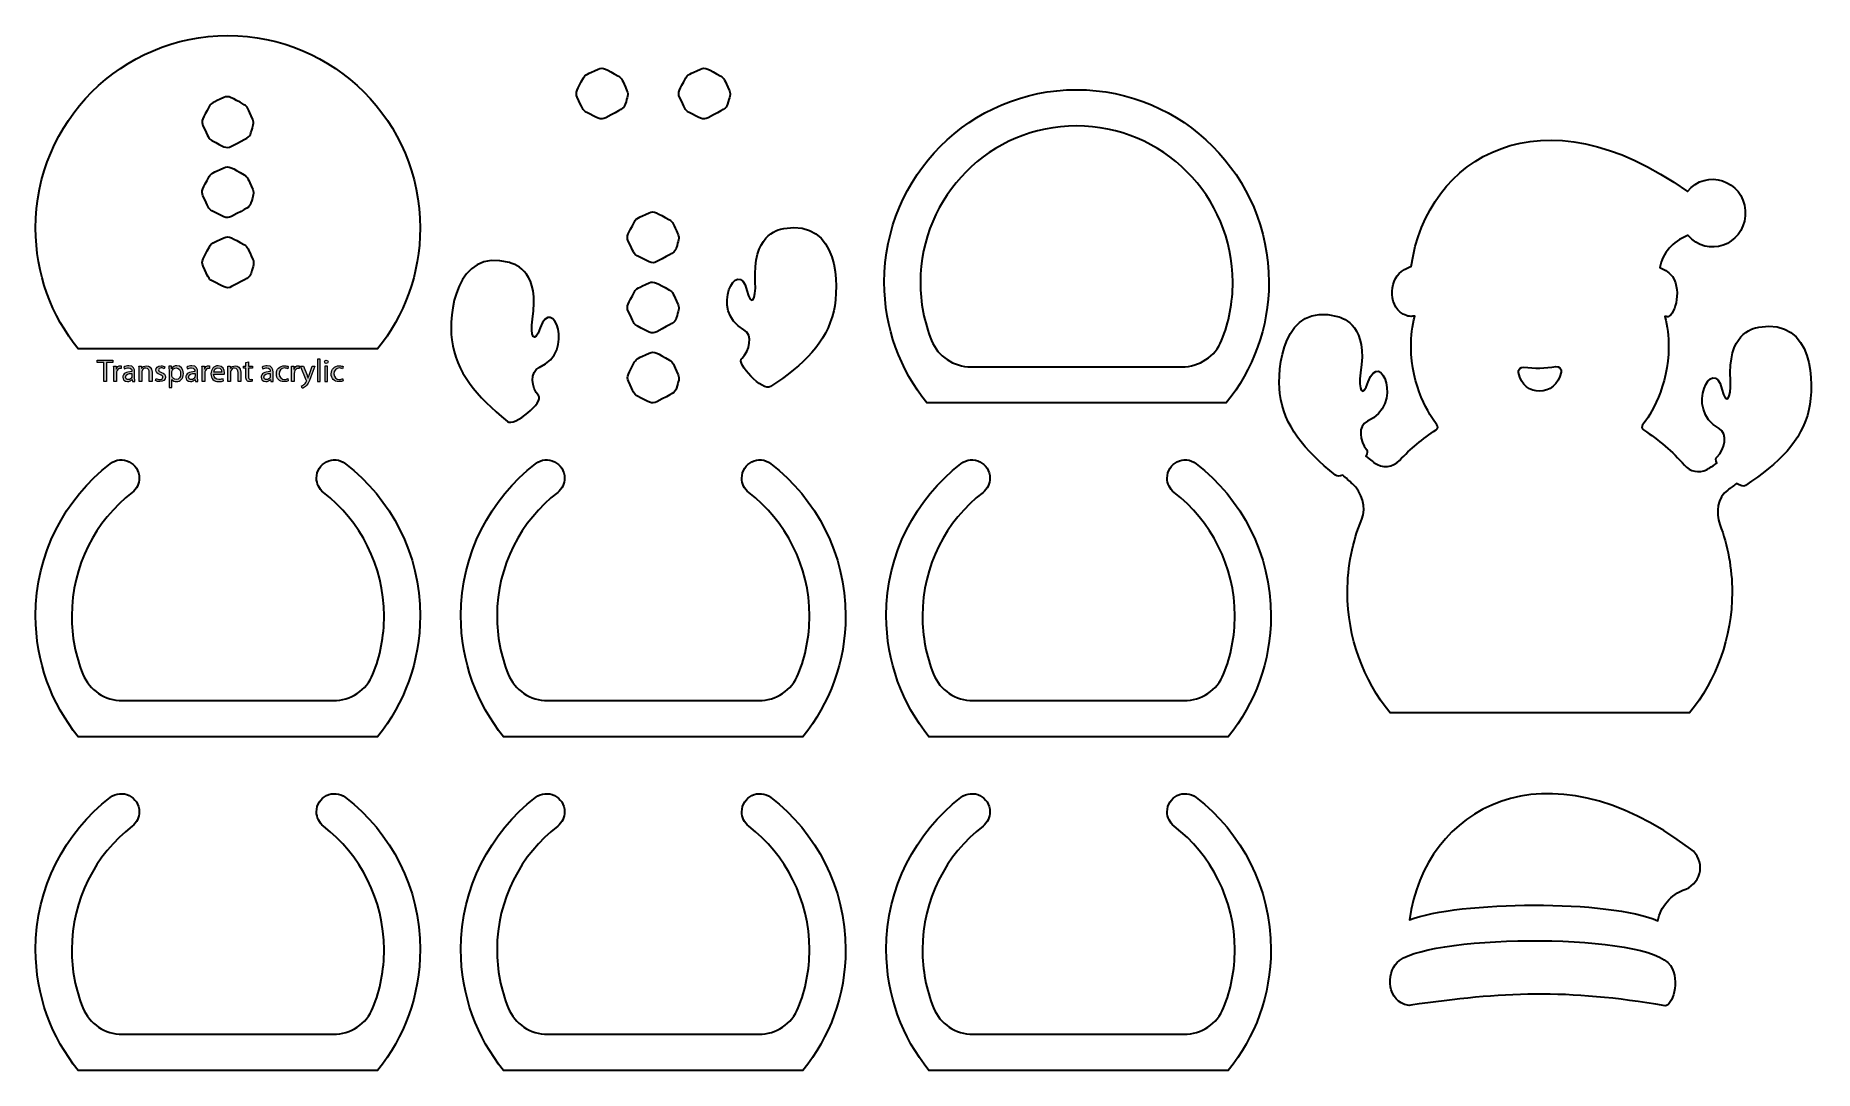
# Model space of a CAD drawing. Header units: inches. Extents: x 25.8 to 44.2, y -11.3 to -0.6.
import ezdxf

# ---------------------------------------------------------------- set-up
doc = ezdxf.new("R2010")
doc.units = ezdxf.units.IN
doc.header["$MEASUREMENT"] = 0
doc.layers.add('_U+0421_U+043B_U+043E_U+0439 1', color=7, linetype='Continuous')

# ---------------------------------------------------------------- blocks, each defined once
blk = doc.blocks.new('block 2')
at = {"layer": '_U+0421_U+043B_U+043E_U+0439 1', "lineweight": 0}
for points, knots in [([(26.784, -4.106), (26.784, -4.12), (26.785, -4.133), (26.787, -4.144), (26.787, -4.144), (26.761, -4.144), (26.761, -4.144), (26.761, -4.144), (26.758, -4.124), (26.758, -4.124), (26.758, -4.124), (26.757, -4.124), (26.757, -4.124), (26.748, -4.136), (26.731, -4.147), (26.709, -4.147), (26.677, -4.147), (26.661, -4.125), (26.661, -4.102), (26.661, -4.064), (26.694, -4.043), (26.756, -4.043), (26.756, -4.043), (26.756, -4.04), (26.756, -4.04), (26.756, -4.027), (26.752, -4.003), (26.72, -4.003), (26.705, -4.003), (26.69, -4.008), (26.678, -4.015), (26.678, -4.015), (26.672, -3.996), (26.672, -3.996), (26.685, -3.988), (26.704, -3.982), (26.724, -3.982), (26.772, -3.982), (26.784, -4.015), (26.784, -4.047), (26.784, -4.047), (26.784, -4.106), (26.784, -4.106)], [0, 0, 0, 0, 1, 1, 1, 2, 2, 2, 3, 3, 3, 4, 4, 4, 5, 5, 5, 6, 6, 6, 7, 7, 7, 8, 8, 8, 9, 9, 9, 10, 10, 10, 11, 11, 11, 12, 12, 12, 13, 13, 13, 14, 14, 14, 14]), ([(26.756, -4.063), (26.725, -4.062), (26.689, -4.068), (26.689, -4.099), (26.689, -4.117), (26.702, -4.126), (26.716, -4.126), (26.737, -4.126), (26.75, -4.113), (26.755, -4.1), (26.756, -4.097), (26.756, -4.094), (26.756, -4.091), (26.756, -4.091), (26.756, -4.063), (26.756, -4.063)], [0, 0, 0, 0, 1, 1, 1, 2, 2, 2, 3, 3, 3, 4, 4, 4, 5, 5, 5, 5])]:
    blk.add_open_spline(points, degree=3, knots=knots, dxfattribs=at)
blk = doc.blocks.new('block 3')
at = {"layer": '_U+0421_U+043B_U+043E_U+0439 1', "lineweight": 0}
for points, knots in [([(27.291, -4.062), (27.291, -4.119), (27.256, -4.147), (27.219, -4.147), (27.198, -4.147), (27.18, -4.138), (27.17, -4.123), (27.17, -4.123), (27.17, -4.123), (27.17, -4.123), (27.17, -4.123), (27.17, -4.209), (27.17, -4.209), (27.17, -4.209), (27.141, -4.209), (27.141, -4.209), (27.141, -4.209), (27.141, -4.037), (27.141, -4.037), (27.141, -4.017), (27.141, -4.001), (27.14, -3.986), (27.14, -3.986), (27.166, -3.986), (27.166, -3.986), (27.166, -3.986), (27.167, -4.013), (27.167, -4.013), (27.167, -4.013), (27.168, -4.013), (27.168, -4.013), (27.179, -3.994), (27.198, -3.982), (27.224, -3.982), (27.262, -3.982), (27.291, -4.014), (27.291, -4.062)], [0, 0, 0, 0, 1, 1, 1, 2, 2, 2, 3, 3, 3, 4, 4, 4, 5, 5, 5, 6, 6, 6, 7, 7, 7, 8, 8, 8, 9, 9, 9, 10, 10, 10, 11, 11, 11, 12, 12, 12, 12]), ([(27.262, -4.064), (27.262, -4.032), (27.245, -4.005), (27.215, -4.005), (27.195, -4.005), (27.177, -4.019), (27.172, -4.041), (27.171, -4.044), (27.17, -4.048), (27.17, -4.052), (27.17, -4.052), (27.17, -4.079), (27.17, -4.079), (27.17, -4.084), (27.17, -4.088), (27.171, -4.091), (27.176, -4.111), (27.194, -4.125), (27.214, -4.125), (27.245, -4.125), (27.262, -4.1), (27.262, -4.064)], [0, 0, 0, 0, 1, 1, 1, 2, 2, 2, 3, 3, 3, 4, 4, 4, 5, 5, 5, 6, 6, 6, 7, 7, 7, 7])]:
    blk.add_open_spline(points, degree=3, knots=knots, dxfattribs=at)
blk = doc.blocks.new('block 4')
at = {"layer": '_U+0421_U+043B_U+043E_U+0439 1', "lineweight": 0}
for points, knots in [([(27.438, -4.106), (27.438, -4.12), (27.439, -4.133), (27.441, -4.144), (27.441, -4.144), (27.415, -4.144), (27.415, -4.144), (27.415, -4.144), (27.412, -4.124), (27.412, -4.124), (27.412, -4.124), (27.412, -4.124), (27.412, -4.124), (27.403, -4.136), (27.386, -4.147), (27.363, -4.147), (27.331, -4.147), (27.315, -4.125), (27.315, -4.102), (27.315, -4.064), (27.349, -4.043), (27.41, -4.043), (27.41, -4.043), (27.41, -4.04), (27.41, -4.04), (27.41, -4.027), (27.406, -4.003), (27.374, -4.003), (27.359, -4.003), (27.344, -4.008), (27.333, -4.015), (27.333, -4.015), (27.326, -3.996), (27.326, -3.996), (27.339, -3.988), (27.358, -3.982), (27.378, -3.982), (27.427, -3.982), (27.438, -4.015), (27.438, -4.047), (27.438, -4.047), (27.438, -4.106), (27.438, -4.106)], [0, 0, 0, 0, 1, 1, 1, 2, 2, 2, 3, 3, 3, 4, 4, 4, 5, 5, 5, 6, 6, 6, 7, 7, 7, 8, 8, 8, 9, 9, 9, 10, 10, 10, 11, 11, 11, 12, 12, 12, 13, 13, 13, 14, 14, 14, 14]), ([(27.411, -4.063), (27.379, -4.062), (27.344, -4.068), (27.344, -4.099), (27.344, -4.117), (27.356, -4.126), (27.371, -4.126), (27.391, -4.126), (27.404, -4.113), (27.409, -4.1), (27.41, -4.097), (27.411, -4.094), (27.411, -4.091), (27.411, -4.091), (27.411, -4.063), (27.411, -4.063)], [0, 0, 0, 0, 1, 1, 1, 2, 2, 2, 3, 3, 3, 4, 4, 4, 5, 5, 5, 5])]:
    blk.add_open_spline(points, degree=3, knots=knots, dxfattribs=at)
blk = doc.blocks.new('block 5')
at = {"layer": '_U+0421_U+043B_U+043E_U+0439 1', "lineweight": 0}
for points, knots in [([(27.716, -4.057), (27.716, -4.062), (27.716, -4.067), (27.715, -4.07), (27.715, -4.07), (27.604, -4.07), (27.604, -4.07), (27.605, -4.109), (27.63, -4.125), (27.659, -4.125), (27.679, -4.125), (27.692, -4.121), (27.702, -4.117), (27.702, -4.117), (27.707, -4.137), (27.707, -4.137), (27.697, -4.142), (27.68, -4.147), (27.655, -4.147), (27.606, -4.147), (27.577, -4.115), (27.577, -4.067), (27.577, -4.02), (27.605, -3.982), (27.651, -3.982), (27.703, -3.982), (27.716, -4.027), (27.716, -4.057)], [0, 0, 0, 0, 1, 1, 1, 2, 2, 2, 3, 3, 3, 4, 4, 4, 5, 5, 5, 6, 6, 6, 7, 7, 7, 8, 8, 8, 9, 9, 9, 9]), ([(27.689, -4.049), (27.689, -4.031), (27.681, -4.003), (27.649, -4.003), (27.62, -4.003), (27.607, -4.029), (27.605, -4.049), (27.605, -4.049), (27.689, -4.049), (27.689, -4.049)], [0, 0, 0, 0, 1, 1, 1, 2, 2, 2, 3, 3, 3, 3])]:
    blk.add_open_spline(points, degree=3, knots=knots, dxfattribs=at)
blk = doc.blocks.new('block 6')
at = {"layer": '_U+0421_U+043B_U+043E_U+0439 1', "lineweight": 0}
for points, knots in [([(28.221, -4.106), (28.221, -4.12), (28.221, -4.133), (28.223, -4.144), (28.223, -4.144), (28.197, -4.144), (28.197, -4.144), (28.197, -4.144), (28.195, -4.124), (28.195, -4.124), (28.195, -4.124), (28.194, -4.124), (28.194, -4.124), (28.185, -4.136), (28.168, -4.147), (28.146, -4.147), (28.114, -4.147), (28.097, -4.125), (28.097, -4.102), (28.097, -4.064), (28.131, -4.043), (28.192, -4.043), (28.192, -4.043), (28.192, -4.04), (28.192, -4.04), (28.192, -4.027), (28.189, -4.003), (28.156, -4.003), (28.142, -4.003), (28.126, -4.008), (28.115, -4.015), (28.115, -4.015), (28.109, -3.996), (28.109, -3.996), (28.122, -3.988), (28.141, -3.982), (28.161, -3.982), (28.209, -3.982), (28.221, -4.015), (28.221, -4.047), (28.221, -4.047), (28.221, -4.106), (28.221, -4.106)], [0, 0, 0, 0, 1, 1, 1, 2, 2, 2, 3, 3, 3, 4, 4, 4, 5, 5, 5, 6, 6, 6, 7, 7, 7, 8, 8, 8, 9, 9, 9, 10, 10, 10, 11, 11, 11, 12, 12, 12, 13, 13, 13, 14, 14, 14, 14]), ([(28.193, -4.063), (28.162, -4.062), (28.126, -4.068), (28.126, -4.099), (28.126, -4.117), (28.138, -4.126), (28.153, -4.126), (28.174, -4.126), (28.187, -4.113), (28.191, -4.1), (28.192, -4.097), (28.193, -4.094), (28.193, -4.091), (28.193, -4.091), (28.193, -4.063), (28.193, -4.063)], [0, 0, 0, 0, 1, 1, 1, 2, 2, 2, 3, 3, 3, 4, 4, 4, 5, 5, 5, 5])]:
    blk.add_open_spline(points, degree=3, knots=knots, dxfattribs=at)

msp = doc.modelspace()

# ---------------------------------------------------------------- hatches: boundary and pattern name
at = {"layer": '_U+0421_U+043B_U+043E_U+0439 1', "true_color": 0x662d91}
h = msp.add_hatch(color=197, dxfattribs=at)
h.dxf.hatch_style = 2
h.paths.add_polyline_path([(26.396, -3.924), (26.559, -3.924), (26.559, -3.948), (26.492, -3.948), (26.492, -4.144), (26.463, -4.144), (26.463, -3.948), (26.396, -3.948)])
edge = h.paths.add_edge_path()
edge.add_spline(control_points=[(26.594, -4.017), (26.594, -4.017), (26.593, -4.017), (26.593, -4.017), (26.593, -4.017), (26.592, -3.986), (26.592, -3.986), (26.592, -3.986), (26.566, -3.986), (26.566, -3.986), (26.567, -4), (26.568, -4.016), (26.568, -4.035), (26.568, -4.035), (26.568, -4.144), (26.568, -4.144), (26.568, -4.144), (26.596, -4.144), (26.596, -4.144), (26.596, -4.144), (26.596, -4.06), (26.596, -4.06), (26.596, -4.055), (26.597, -4.05), (26.597, -4.046), (26.601, -4.025), (26.616, -4.009), (26.636, -4.009), (26.64, -4.009), (26.643, -4.01), (26.646, -4.01), (26.646, -4.01), (26.646, -3.983), (26.646, -3.983), (26.643, -3.982), (26.641, -3.982), (26.638, -3.982), (26.618, -3.982), (26.601, -3.995), (26.594, -4.017)], knot_values=[0, 0, 0, 0, 1, 1, 1, 2, 2, 2, 3, 3, 3, 4, 4, 4, 5, 5, 5, 6, 6, 6, 7, 7, 7, 8, 8, 8, 9, 9, 9, 10, 10, 10, 11, 11, 11, 12, 12, 12, 13, 13, 13, 13], degree=3, periodic=1)
edge = h.paths.add_edge_path()
edge.add_spline(control_points=[(26.784, -4.106), (26.784, -4.12), (26.785, -4.133), (26.787, -4.144), (26.787, -4.144), (26.761, -4.144), (26.761, -4.144), (26.761, -4.144), (26.758, -4.124), (26.758, -4.124), (26.758, -4.124), (26.757, -4.124), (26.757, -4.124), (26.748, -4.136), (26.731, -4.147), (26.709, -4.147), (26.677, -4.147), (26.661, -4.125), (26.661, -4.102), (26.661, -4.064), (26.694, -4.043), (26.756, -4.043), (26.756, -4.043), (26.756, -4.04), (26.756, -4.04), (26.756, -4.027), (26.752, -4.003), (26.72, -4.003), (26.705, -4.003), (26.69, -4.008), (26.678, -4.015), (26.678, -4.015), (26.672, -3.996), (26.672, -3.996), (26.685, -3.988), (26.704, -3.982), (26.724, -3.982), (26.772, -3.982), (26.784, -4.015), (26.784, -4.047), (26.784, -4.047), (26.784, -4.106), (26.784, -4.106)], knot_values=[0, 0, 0, 0, 1, 1, 1, 2, 2, 2, 3, 3, 3, 4, 4, 4, 5, 5, 5, 6, 6, 6, 7, 7, 7, 8, 8, 8, 9, 9, 9, 10, 10, 10, 11, 11, 11, 12, 12, 12, 13, 13, 13, 14, 14, 14, 14], degree=3, periodic=1)
edge = h.paths.add_edge_path()
edge.add_spline(control_points=[(26.756, -4.063), (26.725, -4.062), (26.689, -4.068), (26.689, -4.099), (26.689, -4.117), (26.702, -4.126), (26.716, -4.126), (26.737, -4.126), (26.75, -4.113), (26.755, -4.1), (26.756, -4.097), (26.756, -4.094), (26.756, -4.091), (26.756, -4.091), (26.756, -4.063), (26.756, -4.063)], knot_values=[0, 0, 0, 0, 1, 1, 1, 2, 2, 2, 3, 3, 3, 4, 4, 4, 5, 5, 5, 5], degree=3, periodic=1)
edge = h.paths.add_edge_path()
edge.add_spline(control_points=[(26.909, -3.982), (26.883, -3.982), (26.865, -3.997), (26.857, -4.012), (26.857, -4.012), (26.856, -4.012), (26.856, -4.012), (26.856, -4.012), (26.855, -3.986), (26.855, -3.986), (26.855, -3.986), (26.829, -3.986), (26.829, -3.986), (26.83, -3.999), (26.83, -4.012), (26.83, -4.028), (26.83, -4.028), (26.83, -4.144), (26.83, -4.144), (26.83, -4.144), (26.859, -4.144), (26.859, -4.144), (26.859, -4.144), (26.859, -4.049), (26.859, -4.049), (26.859, -4.044), (26.86, -4.039), (26.861, -4.035), (26.866, -4.019), (26.881, -4.006), (26.9, -4.006), (26.927, -4.006), (26.936, -4.027), (26.936, -4.053), (26.936, -4.053), (26.936, -4.144), (26.936, -4.144), (26.936, -4.144), (26.965, -4.144), (26.965, -4.144), (26.965, -4.144), (26.965, -4.049), (26.965, -4.049), (26.965, -3.995), (26.931, -3.982), (26.909, -3.982)], knot_values=[0, 0, 0, 0, 1, 1, 1, 2, 2, 2, 3, 3, 3, 4, 4, 4, 5, 5, 5, 6, 6, 6, 7, 7, 7, 8, 8, 8, 9, 9, 9, 10, 10, 10, 11, 11, 11, 12, 12, 12, 13, 13, 13, 14, 14, 14, 15, 15, 15, 15], degree=3, periodic=1)
edge = h.paths.add_edge_path()
edge.add_spline(control_points=[(27.063, -4.052), (27.042, -4.044), (27.033, -4.038), (27.033, -4.025), (27.033, -4.013), (27.042, -4.004), (27.059, -4.004), (27.074, -4.004), (27.085, -4.009), (27.092, -4.013), (27.092, -4.013), (27.099, -3.992), (27.099, -3.992), (27.09, -3.987), (27.076, -3.982), (27.06, -3.982), (27.026, -3.982), (27.005, -4.003), (27.005, -4.028), (27.005, -4.047), (27.019, -4.063), (27.047, -4.073), (27.068, -4.081), (27.077, -4.089), (27.077, -4.102), (27.077, -4.115), (27.067, -4.126), (27.046, -4.126), (27.031, -4.126), (27.016, -4.12), (27.008, -4.114), (27.008, -4.114), (27.001, -4.136), (27.001, -4.136), (27.012, -4.143), (27.028, -4.147), (27.045, -4.147), (27.083, -4.147), (27.104, -4.127), (27.104, -4.1), (27.104, -4.076), (27.09, -4.062), (27.063, -4.052)], knot_values=[0, 0, 0, 0, 1, 1, 1, 2, 2, 2, 3, 3, 3, 4, 4, 4, 5, 5, 5, 6, 6, 6, 7, 7, 7, 8, 8, 8, 9, 9, 9, 10, 10, 10, 11, 11, 11, 12, 12, 12, 13, 13, 13, 14, 14, 14, 14], degree=3, periodic=1)
edge = h.paths.add_edge_path()
edge.add_spline(control_points=[(27.291, -4.062), (27.291, -4.119), (27.256, -4.147), (27.219, -4.147), (27.198, -4.147), (27.18, -4.138), (27.17, -4.123), (27.17, -4.123), (27.17, -4.123), (27.17, -4.123), (27.17, -4.123), (27.17, -4.209), (27.17, -4.209), (27.17, -4.209), (27.141, -4.209), (27.141, -4.209), (27.141, -4.209), (27.141, -4.037), (27.141, -4.037), (27.141, -4.017), (27.141, -4.001), (27.14, -3.986), (27.14, -3.986), (27.166, -3.986), (27.166, -3.986), (27.166, -3.986), (27.167, -4.013), (27.167, -4.013), (27.167, -4.013), (27.168, -4.013), (27.168, -4.013), (27.179, -3.994), (27.198, -3.982), (27.224, -3.982), (27.262, -3.982), (27.291, -4.014), (27.291, -4.062)], knot_values=[0, 0, 0, 0, 1, 1, 1, 2, 2, 2, 3, 3, 3, 4, 4, 4, 5, 5, 5, 6, 6, 6, 7, 7, 7, 8, 8, 8, 9, 9, 9, 10, 10, 10, 11, 11, 11, 12, 12, 12, 12], degree=3, periodic=1)
edge = h.paths.add_edge_path()
edge.add_spline(control_points=[(27.262, -4.064), (27.262, -4.032), (27.245, -4.005), (27.215, -4.005), (27.195, -4.005), (27.177, -4.019), (27.172, -4.041), (27.171, -4.044), (27.17, -4.048), (27.17, -4.052), (27.17, -4.052), (27.17, -4.079), (27.17, -4.079), (27.17, -4.084), (27.17, -4.088), (27.171, -4.091), (27.176, -4.111), (27.194, -4.125), (27.214, -4.125), (27.245, -4.125), (27.262, -4.1), (27.262, -4.064)], knot_values=[0, 0, 0, 0, 1, 1, 1, 2, 2, 2, 3, 3, 3, 4, 4, 4, 5, 5, 5, 6, 6, 6, 7, 7, 7, 7], degree=3, periodic=1)
edge = h.paths.add_edge_path()
edge.add_spline(control_points=[(27.438, -4.106), (27.438, -4.12), (27.439, -4.133), (27.441, -4.144), (27.441, -4.144), (27.415, -4.144), (27.415, -4.144), (27.415, -4.144), (27.412, -4.124), (27.412, -4.124), (27.412, -4.124), (27.412, -4.124), (27.412, -4.124), (27.403, -4.136), (27.386, -4.147), (27.363, -4.147), (27.331, -4.147), (27.315, -4.125), (27.315, -4.102), (27.315, -4.064), (27.349, -4.043), (27.41, -4.043), (27.41, -4.043), (27.41, -4.04), (27.41, -4.04), (27.41, -4.027), (27.406, -4.003), (27.374, -4.003), (27.359, -4.003), (27.344, -4.008), (27.333, -4.015), (27.333, -4.015), (27.326, -3.996), (27.326, -3.996), (27.339, -3.988), (27.358, -3.982), (27.378, -3.982), (27.427, -3.982), (27.438, -4.015), (27.438, -4.047), (27.438, -4.047), (27.438, -4.106), (27.438, -4.106)], knot_values=[0, 0, 0, 0, 1, 1, 1, 2, 2, 2, 3, 3, 3, 4, 4, 4, 5, 5, 5, 6, 6, 6, 7, 7, 7, 8, 8, 8, 9, 9, 9, 10, 10, 10, 11, 11, 11, 12, 12, 12, 13, 13, 13, 14, 14, 14, 14], degree=3, periodic=1)
edge = h.paths.add_edge_path()
edge.add_spline(control_points=[(27.411, -4.063), (27.379, -4.062), (27.344, -4.068), (27.344, -4.099), (27.344, -4.117), (27.356, -4.126), (27.371, -4.126), (27.391, -4.126), (27.404, -4.113), (27.409, -4.1), (27.41, -4.097), (27.411, -4.094), (27.411, -4.091), (27.411, -4.091), (27.411, -4.063), (27.411, -4.063)], knot_values=[0, 0, 0, 0, 1, 1, 1, 2, 2, 2, 3, 3, 3, 4, 4, 4, 5, 5, 5, 5], degree=3, periodic=1)
edge = h.paths.add_edge_path()
edge.add_spline(control_points=[(27.511, -4.017), (27.511, -4.017), (27.51, -4.017), (27.51, -4.017), (27.51, -4.017), (27.509, -3.986), (27.509, -3.986), (27.509, -3.986), (27.483, -3.986), (27.483, -3.986), (27.484, -4), (27.485, -4.016), (27.485, -4.035), (27.485, -4.035), (27.485, -4.144), (27.485, -4.144), (27.485, -4.144), (27.513, -4.144), (27.513, -4.144), (27.513, -4.144), (27.513, -4.06), (27.513, -4.06), (27.513, -4.055), (27.514, -4.05), (27.514, -4.046), (27.518, -4.025), (27.533, -4.009), (27.553, -4.009), (27.557, -4.009), (27.56, -4.01), (27.563, -4.01), (27.563, -4.01), (27.563, -3.983), (27.563, -3.983), (27.56, -3.982), (27.558, -3.982), (27.555, -3.982), (27.535, -3.982), (27.518, -3.995), (27.511, -4.017)], knot_values=[0, 0, 0, 0, 1, 1, 1, 2, 2, 2, 3, 3, 3, 4, 4, 4, 5, 5, 5, 6, 6, 6, 7, 7, 7, 8, 8, 8, 9, 9, 9, 10, 10, 10, 11, 11, 11, 12, 12, 12, 13, 13, 13, 13], degree=3, periodic=1)
edge = h.paths.add_edge_path()
edge.add_spline(control_points=[(27.716, -4.057), (27.716, -4.062), (27.716, -4.067), (27.715, -4.07), (27.715, -4.07), (27.604, -4.07), (27.604, -4.07), (27.605, -4.109), (27.63, -4.125), (27.659, -4.125), (27.679, -4.125), (27.692, -4.121), (27.702, -4.117), (27.702, -4.117), (27.707, -4.137), (27.707, -4.137), (27.697, -4.142), (27.68, -4.147), (27.655, -4.147), (27.606, -4.147), (27.577, -4.115), (27.577, -4.067), (27.577, -4.02), (27.605, -3.982), (27.651, -3.982), (27.703, -3.982), (27.716, -4.027), (27.716, -4.057)], knot_values=[0, 0, 0, 0, 1, 1, 1, 2, 2, 2, 3, 3, 3, 4, 4, 4, 5, 5, 5, 6, 6, 6, 7, 7, 7, 8, 8, 8, 9, 9, 9, 9], degree=3, periodic=1)
edge = h.paths.add_edge_path()
edge.add_spline(control_points=[(27.689, -4.049), (27.689, -4.031), (27.681, -4.003), (27.649, -4.003), (27.62, -4.003), (27.607, -4.029), (27.605, -4.049), (27.605, -4.049), (27.689, -4.049), (27.689, -4.049)], knot_values=[0, 0, 0, 0, 1, 1, 1, 2, 2, 2, 3, 3, 3, 3], degree=3, periodic=1)
edge = h.paths.add_edge_path()
edge.add_spline(control_points=[(27.831, -3.982), (27.805, -3.982), (27.786, -3.997), (27.779, -4.012), (27.779, -4.012), (27.778, -4.012), (27.778, -4.012), (27.778, -4.012), (27.776, -3.986), (27.776, -3.986), (27.776, -3.986), (27.751, -3.986), (27.751, -3.986), (27.752, -3.999), (27.752, -4.012), (27.752, -4.028), (27.752, -4.028), (27.752, -4.144), (27.752, -4.144), (27.752, -4.144), (27.781, -4.144), (27.781, -4.144), (27.781, -4.144), (27.781, -4.049), (27.781, -4.049), (27.781, -4.044), (27.781, -4.039), (27.783, -4.035), (27.788, -4.019), (27.802, -4.006), (27.821, -4.006), (27.848, -4.006), (27.858, -4.027), (27.858, -4.053), (27.858, -4.053), (27.858, -4.144), (27.858, -4.144), (27.858, -4.144), (27.887, -4.144), (27.887, -4.144), (27.887, -4.144), (27.887, -4.049), (27.887, -4.049), (27.887, -3.995), (27.853, -3.982), (27.831, -3.982)], knot_values=[0, 0, 0, 0, 1, 1, 1, 2, 2, 2, 3, 3, 3, 4, 4, 4, 5, 5, 5, 6, 6, 6, 7, 7, 7, 8, 8, 8, 9, 9, 9, 10, 10, 10, 11, 11, 11, 12, 12, 12, 13, 13, 13, 14, 14, 14, 15, 15, 15, 15], degree=3, periodic=1)
edge = h.paths.add_edge_path()
edge.add_spline(control_points=[(27.967, -3.94), (27.967, -3.94), (27.939, -3.948), (27.939, -3.948), (27.939, -3.948), (27.939, -3.986), (27.939, -3.986), (27.939, -3.986), (27.914, -3.986), (27.914, -3.986), (27.914, -3.986), (27.914, -4.008), (27.914, -4.008), (27.914, -4.008), (27.939, -4.008), (27.939, -4.008), (27.939, -4.008), (27.939, -4.094), (27.939, -4.094), (27.939, -4.112), (27.942, -4.127), (27.95, -4.135), (27.957, -4.143), (27.967, -4.147), (27.981, -4.147), (27.992, -4.147), (28.001, -4.145), (28.006, -4.143), (28.006, -4.143), (28.005, -4.122), (28.005, -4.122), (28.001, -4.123), (27.996, -4.124), (27.988, -4.124), (27.972, -4.124), (27.967, -4.112), (27.967, -4.093), (27.967, -4.093), (27.967, -4.008), (27.967, -4.008), (27.967, -4.008), (28.008, -4.008), (28.008, -4.008), (28.008, -4.008), (28.008, -3.986), (28.008, -3.986), (28.008, -3.986), (27.967, -3.986), (27.967, -3.986), (27.967, -3.986), (27.967, -3.94), (27.967, -3.94)], knot_values=[0, 0, 0, 0, 1, 1, 1, 2, 2, 2, 3, 3, 3, 4, 4, 4, 5, 5, 5, 6, 6, 6, 7, 7, 7, 8, 8, 8, 9, 9, 9, 10, 10, 10, 11, 11, 11, 12, 12, 12, 13, 13, 13, 14, 14, 14, 15, 15, 15, 16, 16, 16, 17, 17, 17, 17], degree=3, periodic=1)
edge = h.paths.add_edge_path()
edge.add_spline(control_points=[(28.221, -4.106), (28.221, -4.12), (28.221, -4.133), (28.223, -4.144), (28.223, -4.144), (28.197, -4.144), (28.197, -4.144), (28.197, -4.144), (28.195, -4.124), (28.195, -4.124), (28.195, -4.124), (28.194, -4.124), (28.194, -4.124), (28.185, -4.136), (28.168, -4.147), (28.146, -4.147), (28.114, -4.147), (28.097, -4.125), (28.097, -4.102), (28.097, -4.064), (28.131, -4.043), (28.192, -4.043), (28.192, -4.043), (28.192, -4.04), (28.192, -4.04), (28.192, -4.027), (28.189, -4.003), (28.156, -4.003), (28.142, -4.003), (28.126, -4.008), (28.115, -4.015), (28.115, -4.015), (28.109, -3.996), (28.109, -3.996), (28.122, -3.988), (28.141, -3.982), (28.161, -3.982), (28.209, -3.982), (28.221, -4.015), (28.221, -4.047), (28.221, -4.047), (28.221, -4.106), (28.221, -4.106)], knot_values=[0, 0, 0, 0, 1, 1, 1, 2, 2, 2, 3, 3, 3, 4, 4, 4, 5, 5, 5, 6, 6, 6, 7, 7, 7, 8, 8, 8, 9, 9, 9, 10, 10, 10, 11, 11, 11, 12, 12, 12, 13, 13, 13, 14, 14, 14, 14], degree=3, periodic=1)
edge = h.paths.add_edge_path()
edge.add_spline(control_points=[(28.193, -4.063), (28.162, -4.062), (28.126, -4.068), (28.126, -4.099), (28.126, -4.117), (28.138, -4.126), (28.153, -4.126), (28.174, -4.126), (28.187, -4.113), (28.191, -4.1), (28.192, -4.097), (28.193, -4.094), (28.193, -4.091), (28.193, -4.091), (28.193, -4.063), (28.193, -4.063)], knot_values=[0, 0, 0, 0, 1, 1, 1, 2, 2, 2, 3, 3, 3, 4, 4, 4, 5, 5, 5, 5], degree=3, periodic=1)
edge = h.paths.add_edge_path()
edge.add_spline(control_points=[(28.341, -4.005), (28.356, -4.005), (28.367, -4.009), (28.374, -4.013), (28.374, -4.013), (28.38, -3.991), (28.38, -3.991), (28.373, -3.987), (28.358, -3.982), (28.341, -3.982), (28.289, -3.982), (28.256, -4.018), (28.256, -4.066), (28.256, -4.115), (28.287, -4.147), (28.334, -4.147), (28.356, -4.147), (28.372, -4.142), (28.38, -4.138), (28.38, -4.138), (28.375, -4.116), (28.375, -4.116), (28.367, -4.12), (28.356, -4.124), (28.34, -4.124), (28.308, -4.124), (28.285, -4.102), (28.285, -4.065), (28.285, -4.032), (28.304, -4.005), (28.341, -4.005)], knot_values=[0, 0, 0, 0, 1, 1, 1, 2, 2, 2, 3, 3, 3, 4, 4, 4, 5, 5, 5, 6, 6, 6, 7, 7, 7, 8, 8, 8, 9, 9, 9, 10, 10, 10, 10], degree=3, periodic=1)
edge = h.paths.add_edge_path()
edge.add_spline(control_points=[(28.44, -4.017), (28.44, -4.017), (28.438, -4.017), (28.438, -4.017), (28.438, -4.017), (28.437, -3.986), (28.437, -3.986), (28.437, -3.986), (28.412, -3.986), (28.412, -3.986), (28.413, -4), (28.414, -4.016), (28.414, -4.035), (28.414, -4.035), (28.414, -4.144), (28.414, -4.144), (28.414, -4.144), (28.442, -4.144), (28.442, -4.144), (28.442, -4.144), (28.442, -4.06), (28.442, -4.06), (28.442, -4.055), (28.443, -4.05), (28.443, -4.046), (28.447, -4.025), (28.462, -4.009), (28.482, -4.009), (28.486, -4.009), (28.489, -4.01), (28.492, -4.01), (28.492, -4.01), (28.492, -3.983), (28.492, -3.983), (28.489, -3.982), (28.487, -3.982), (28.483, -3.982), (28.464, -3.982), (28.447, -3.995), (28.44, -4.017)], knot_values=[0, 0, 0, 0, 1, 1, 1, 2, 2, 2, 3, 3, 3, 4, 4, 4, 5, 5, 5, 6, 6, 6, 7, 7, 7, 8, 8, 8, 9, 9, 9, 10, 10, 10, 11, 11, 11, 12, 12, 12, 13, 13, 13, 13], degree=3, periodic=1)
edge = h.paths.add_edge_path()
edge.add_spline(control_points=[(28.595, -4.078), (28.591, -4.09), (28.587, -4.102), (28.584, -4.111), (28.584, -4.111), (28.584, -4.111), (28.584, -4.111), (28.581, -4.102), (28.577, -4.09), (28.574, -4.079), (28.574, -4.079), (28.539, -3.986), (28.539, -3.986), (28.539, -3.986), (28.508, -3.986), (28.508, -3.986), (28.508, -3.986), (28.566, -4.131), (28.566, -4.131), (28.567, -4.135), (28.568, -4.137), (28.568, -4.139), (28.568, -4.141), (28.567, -4.143), (28.566, -4.146), (28.559, -4.161), (28.549, -4.172), (28.542, -4.178), (28.533, -4.185), (28.524, -4.19), (28.516, -4.192), (28.516, -4.192), (28.524, -4.216), (28.524, -4.216), (28.531, -4.215), (28.545, -4.21), (28.559, -4.197), (28.579, -4.18), (28.593, -4.153), (28.613, -4.098), (28.613, -4.098), (28.656, -3.986), (28.656, -3.986), (28.656, -3.986), (28.626, -3.986), (28.626, -3.986), (28.626, -3.986), (28.595, -4.078), (28.595, -4.078)], knot_values=[0, 0, 0, 0, 1, 1, 1, 2, 2, 2, 3, 3, 3, 4, 4, 4, 5, 5, 5, 6, 6, 6, 7, 7, 7, 8, 8, 8, 9, 9, 9, 10, 10, 10, 11, 11, 11, 12, 12, 12, 13, 13, 13, 14, 14, 14, 15, 15, 15, 16, 16, 16, 16], degree=3, periodic=1)
h.paths.add_polyline_path([(28.682, -4.144), (28.711, -4.144), (28.711, -3.912), (28.682, -3.912)])
edge = h.paths.add_edge_path()
edge.add_spline(control_points=[(28.774, -3.923), (28.764, -3.923), (28.756, -3.931), (28.756, -3.941), (28.756, -3.951), (28.763, -3.959), (28.773, -3.959), (28.785, -3.959), (28.792, -3.951), (28.792, -3.941), (28.792, -3.931), (28.785, -3.923), (28.774, -3.923)], knot_values=[0, 0, 0, 0, 1, 1, 1, 2, 2, 2, 3, 3, 3, 4, 4, 4, 4], degree=3, periodic=1)
h.paths.add_polyline_path([(28.76, -4.144), (28.788, -4.144), (28.788, -3.986), (28.76, -3.986)])
edge = h.paths.add_edge_path()
edge.add_spline(control_points=[(28.909, -4.124), (28.877, -4.124), (28.854, -4.102), (28.854, -4.065), (28.854, -4.032), (28.873, -4.005), (28.91, -4.005), (28.925, -4.005), (28.936, -4.009), (28.943, -4.013), (28.943, -4.013), (28.949, -3.991), (28.949, -3.991), (28.942, -3.987), (28.927, -3.982), (28.91, -3.982), (28.858, -3.982), (28.825, -4.018), (28.825, -4.066), (28.825, -4.115), (28.856, -4.147), (28.903, -4.147), (28.925, -4.147), (28.941, -4.142), (28.949, -4.138), (28.949, -4.138), (28.944, -4.116), (28.944, -4.116), (28.936, -4.12), (28.925, -4.124), (28.909, -4.124)], knot_values=[0, 0, 0, 0, 1, 1, 1, 2, 2, 2, 3, 3, 3, 4, 4, 4, 5, 5, 5, 6, 6, 6, 7, 7, 7, 8, 8, 8, 9, 9, 9, 10, 10, 10, 10], degree=3, periodic=1)

# ---------------------------------------------------------------- linework, layer by layer
at = {"layer": '_U+0421_U+043B_U+043E_U+0439 1', "lineweight": 0}
for points in [[(26.396, -3.924), (26.559, -3.924), (26.559, -3.948), (26.492, -3.948), (26.492, -4.144), (26.463, -4.144), (26.463, -3.948), (26.396, -3.948), (26.396, -3.924)], [(28.682, -4.144), (28.711, -4.144), (28.711, -3.912), (28.682, -3.912), (28.682, -4.144)], [(28.76, -4.144), (28.788, -4.144), (28.788, -3.986), (28.76, -3.986), (28.76, -4.144)]]:
    msp.add_lwpolyline(points, dxfattribs=at)
at = {"layer": '_U+0421_U+043B_U+043E_U+0439 1', "color": 197, "lineweight": 35, "true_color": 0x662d91}
msp.add_open_spline([(27.752, -0.556), (26.65, -0.556), (25.756, -1.45), (25.756, -2.553), (25.756, -3.028), (25.921, -3.464), (26.198, -3.806), (26.198, -3.806), (29.307, -3.806), (29.307, -3.806), (29.583, -3.464), (29.749, -3.028), (29.749, -2.553), (29.749, -1.45), (28.855, -0.556), (27.752, -0.556)], degree=3, knots=[0, 0, 0, 0, 1, 1, 1, 2, 2, 2, 3, 3, 3, 4, 4, 4, 5, 5, 5, 5], dxfattribs=at)
at = {"layer": '_U+0421_U+043B_U+043E_U+0439 1', "color": 242, "lineweight": 35, "true_color": 0xc1272d}
for points, knots in [([(31.38, -1.196), (31.433, -1.31), (31.437, -1.331), (31.473, -1.35), (31.59, -1.41), (31.622, -1.438), (31.676, -1.409), (31.841, -1.32), (31.864, -1.317), (31.878, -1.269), (31.901, -1.192), (31.913, -1.168), (31.896, -1.13), (31.846, -1.017), (31.843, -0.996), (31.808, -0.977), (31.68, -0.906), (31.649, -0.878), (31.596, -0.903), (31.484, -0.956), (31.463, -0.959), (31.444, -0.995), (31.38, -1.118), (31.356, -1.145), (31.38, -1.196)], [0, 0, 0, 0, 1, 1, 1, 2, 2, 2, 3, 3, 3, 4, 4, 4, 5, 5, 5, 6, 6, 6, 7, 7, 7, 8, 8, 8, 8]), ([(32.443, -1.196), (32.496, -1.31), (32.499, -1.331), (32.535, -1.35), (32.653, -1.41), (32.684, -1.438), (32.738, -1.409), (32.904, -1.32), (32.927, -1.317), (32.94, -1.269), (32.963, -1.192), (32.976, -1.168), (32.959, -1.13), (32.909, -1.017), (32.906, -0.996), (32.87, -0.977), (32.742, -0.906), (32.712, -0.878), (32.658, -0.903), (32.546, -0.956), (32.525, -0.959), (32.507, -0.995), (32.443, -1.118), (32.419, -1.145), (32.443, -1.196)], [0, 0, 0, 0, 1, 1, 1, 2, 2, 2, 3, 3, 3, 4, 4, 4, 5, 5, 5, 6, 6, 6, 7, 7, 7, 8, 8, 8, 8]), ([(43.65, -3.582), (43.571, -3.596), (43.325, -3.652), (43.353, -4.14), (43.363, -4.319), (43.31, -4.409), (43.265, -4.225), (43.177, -3.86), (42.868, -4.434), (43.235, -4.633), (43.334, -4.687), (43.292, -4.854), (43.215, -4.926), (43.199, -4.938), (43.201, -4.962), (43.214, -4.992), (43.154, -5.032), (43.111, -5.059), (43.106, -5.061), (43.027, -5.099), (42.932, -5.079), (42.875, -5.013), (42.752, -4.873), (42.609, -4.749), (42.451, -4.648), (42.433, -4.637), (42.429, -4.612), (42.442, -4.595), (42.517, -4.502), (42.712, -4.194), (42.712, -3.786), (42.712, -3.677), (42.699, -3.572), (42.674, -3.471), (42.682, -3.472), (42.689, -3.473), (42.696, -3.475), (42.764, -3.482), (42.857, -3.218), (42.751, -3.057), (42.727, -3.022), (42.682, -2.99), (42.62, -2.962), (42.651, -2.812), (42.748, -2.693), (42.909, -2.631), (42.91, -2.63), (42.911, -2.63), (42.913, -2.629), (43.112, -2.866), (43.487, -2.732), (43.507, -2.425), (43.508, -2.407), (43.508, -2.39), (43.507, -2.372), (43.487, -2.058), (43.101, -1.93), (42.906, -2.175), (41.409, -1.093), (40.196, -1.811), (40.04, -2.951), (39.998, -2.967), (39.963, -2.985), (39.937, -3.004), (39.803, -3.101), (39.796, -3.39), (39.989, -3.461), (40.01, -3.469), (40.032, -3.472), (40.054, -3.469), (40.061, -3.468), (40.068, -3.467), (40.075, -3.466), (40.05, -3.568), (40.037, -3.675), (40.037, -3.786), (40.037, -4.194), (40.232, -4.501), (40.306, -4.595), (40.32, -4.612), (40.316, -4.637), (40.298, -4.648), (40.158, -4.738), (40.031, -4.844), (39.918, -4.964), (39.849, -5.038), (39.737, -5.048), (39.656, -4.988), (39.652, -4.986), (39.617, -4.959), (39.567, -4.92), (39.585, -4.89), (39.59, -4.865), (39.575, -4.851), (39.505, -4.771), (39.48, -4.601), (39.584, -4.558), (39.968, -4.395), (39.717, -3.794), (39.593, -4.148), (39.531, -4.327), (39.487, -4.233), (39.514, -4.055), (39.589, -3.572), (39.351, -3.493), (39.273, -3.471), (38.711, -3.313), (38.642, -4.01), (38.675, -4.27), (38.717, -4.606), (38.929, -4.855), (39.252, -5.118), (39.267, -5.131), (39.295, -5.129), (39.329, -5.116), (39.361, -5.145), (39.395, -5.176), (39.429, -5.207), (39.528, -5.296), (39.576, -5.452), (39.525, -5.575), (39.43, -5.808), (39.377, -6.063), (39.377, -6.33), (39.377, -6.805), (39.543, -7.241), (39.82, -7.583), (39.82, -7.583), (42.929, -7.583), (42.929, -7.583), (43.205, -7.241), (43.371, -6.805), (43.371, -6.33), (43.371, -6.083), (43.326, -5.847), (43.244, -5.628), (43.197, -5.503), (43.219, -5.352), (43.326, -5.272), (43.358, -5.249), (43.388, -5.226), (43.417, -5.204), (43.456, -5.228), (43.491, -5.238), (43.51, -5.223), (43.857, -4.993), (44.093, -4.766), (44.168, -4.436), (44.226, -4.181), (44.225, -3.48), (43.65, -3.582)], [0, 0, 0, 0, 1, 1, 1, 2, 2, 2, 3, 3, 3, 4, 4, 4, 5, 5, 5, 6, 6, 6, 7, 7, 7, 8, 8, 8, 9, 9, 9, 10, 10, 10, 11, 11, 11, 12, 12, 12, 13, 13, 13, 14, 14, 14, 15, 15, 15, 16, 16, 16, 17, 17, 17, 18, 18, 18, 19, 19, 19, 20, 20, 20, 21, 21, 21, 22, 22, 22, 23, 23, 23, 24, 24, 24, 25, 25, 25, 26, 26, 26, 27, 27, 27, 28, 28, 28, 29, 29, 29, 30, 30, 30, 31, 31, 31, 32, 32, 32, 33, 33, 33, 34, 34, 34, 35, 35, 35, 36, 36, 36, 37, 37, 37, 38, 38, 38, 39, 39, 39, 40, 40, 40, 41, 41, 41, 42, 42, 42, 43, 43, 43, 44, 44, 44, 45, 45, 45, 46, 46, 46, 47, 47, 47, 48, 48, 48, 49, 49, 49, 50, 50, 50, 50]), ([(36.564, -1.118), (35.462, -1.118), (34.568, -2.012), (34.568, -3.115), (34.568, -3.589), (34.733, -4.025), (35.01, -4.368), (35.01, -4.368), (38.119, -4.368), (38.119, -4.368), (38.395, -4.025), (38.561, -3.589), (38.561, -3.115), (38.561, -2.012), (37.667, -1.118), (36.564, -1.118)], [0, 0, 0, 0, 1, 1, 1, 2, 2, 2, 3, 3, 3, 4, 4, 4, 5, 5, 5, 5]), ([(37.66, -3.993), (37.66, -3.993), (35.468, -3.993), (35.468, -3.993), (35.289, -3.993), (35.125, -3.886), (35.059, -3.72), (34.982, -3.53), (34.943, -3.326), (34.943, -3.115), (34.943, -2.22), (35.67, -1.493), (36.564, -1.493), (37.459, -1.493), (38.186, -2.22), (38.186, -3.115), (38.186, -3.326), (38.147, -3.53), (38.07, -3.72), (38.003, -3.886), (37.84, -3.993), (37.66, -3.993)], [0, 0, 0, 0, 1, 1, 1, 2, 2, 2, 3, 3, 3, 4, 4, 4, 5, 5, 5, 6, 6, 6, 7, 7, 7, 7]), ([(31.91, -2.688), (31.963, -2.802), (31.966, -2.823), (32.003, -2.842), (32.12, -2.902), (32.152, -2.93), (32.205, -2.901), (32.371, -2.812), (32.394, -2.809), (32.408, -2.761), (32.43, -2.683), (32.443, -2.66), (32.426, -2.622), (32.376, -2.509), (32.373, -2.488), (32.338, -2.469), (32.209, -2.398), (32.179, -2.37), (32.125, -2.395), (32.013, -2.448), (31.992, -2.451), (31.974, -2.487), (31.91, -2.61), (31.886, -2.637), (31.91, -2.688)], [0, 0, 0, 0, 1, 1, 1, 2, 2, 2, 3, 3, 3, 4, 4, 4, 5, 5, 5, 6, 6, 6, 7, 7, 7, 8, 8, 8, 8]), ([(33.386, -4.199), (33.732, -3.97), (33.968, -3.743), (34.043, -3.412), (34.101, -3.157), (34.101, -2.456), (33.526, -2.558), (33.446, -2.572), (33.201, -2.629), (33.228, -3.116), (33.239, -3.295), (33.185, -3.385), (33.141, -3.201), (33.053, -2.837), (32.744, -3.41), (33.111, -3.61), (33.209, -3.663), (33.168, -3.83), (33.091, -3.902), (33.017, -3.957), (33.312, -4.254), (33.386, -4.199)], [0, 0, 0, 0, 1, 1, 1, 2, 2, 2, 3, 3, 3, 4, 4, 4, 5, 5, 5, 6, 6, 6, 7, 7, 7, 7]), ([(30.654, -4.559), (30.331, -4.297), (30.119, -4.048), (30.077, -3.712), (30.044, -3.452), (30.113, -2.754), (30.675, -2.912), (30.753, -2.934), (30.991, -3.014), (30.916, -3.497), (30.889, -3.674), (30.933, -3.769), (30.995, -3.589), (31.119, -3.236), (31.37, -3.837), (30.986, -3.999), (30.882, -4.043), (30.907, -4.213), (30.977, -4.292), (31.045, -4.354), (30.722, -4.621), (30.654, -4.559)], [0, 0, 0, 0, 1, 1, 1, 2, 2, 2, 3, 3, 3, 4, 4, 4, 5, 5, 5, 6, 6, 6, 7, 7, 7, 7]), ([(31.91, -3.416), (31.963, -3.53), (31.966, -3.551), (32.003, -3.569), (32.12, -3.63), (32.152, -3.658), (32.205, -3.629), (32.371, -3.54), (32.394, -3.536), (32.408, -3.489), (32.43, -3.411), (32.443, -3.388), (32.426, -3.349), (32.376, -3.236), (32.373, -3.216), (32.338, -3.196), (32.209, -3.126), (32.179, -3.098), (32.125, -3.123), (32.013, -3.175), (31.992, -3.179), (31.974, -3.215), (31.91, -3.338), (31.886, -3.364), (31.91, -3.416)], [0, 0, 0, 0, 1, 1, 1, 2, 2, 2, 3, 3, 3, 4, 4, 4, 5, 5, 5, 6, 6, 6, 7, 7, 7, 8, 8, 8, 8]), ([(31.911, -4.143), (31.964, -4.257), (31.968, -4.278), (32.004, -4.297), (32.121, -4.357), (32.153, -4.385), (32.207, -4.356), (32.372, -4.267), (32.395, -4.264), (32.409, -4.216), (32.432, -4.139), (32.444, -4.115), (32.427, -4.077), (32.378, -3.964), (32.374, -3.943), (32.339, -3.924), (32.211, -3.854), (32.181, -3.825), (32.127, -3.85), (32.015, -3.903), (31.994, -3.907), (31.976, -3.942), (31.912, -4.065), (31.887, -4.092), (31.911, -4.143)], [0, 0, 0, 0, 1, 1, 1, 2, 2, 2, 3, 3, 3, 4, 4, 4, 5, 5, 5, 6, 6, 6, 7, 7, 7, 8, 8, 8, 8]), ([(28.673, -5.148), (28.673, -5.148), (28.673, -5.148), (28.673, -5.148), (28.673, -5.206), (28.699, -5.26), (28.745, -5.296), (29.127, -5.593), (29.374, -6.057), (29.374, -6.577), (29.374, -6.789), (29.335, -6.993), (29.258, -7.183), (29.191, -7.349), (29.028, -7.456), (28.848, -7.456), (28.848, -7.456), (26.656, -7.456), (26.656, -7.456), (26.477, -7.456), (26.314, -7.349), (26.247, -7.183), (26.17, -6.993), (26.131, -6.789), (26.131, -6.577), (26.131, -6.057), (26.377, -5.593), (26.76, -5.296), (26.806, -5.26), (26.832, -5.206), (26.832, -5.148), (26.832, -5.148), (26.832, -5.148), (26.832, -5.148), (26.832, -4.992), (26.654, -4.903), (26.531, -4.998), (26.059, -5.363), (25.756, -5.935), (25.756, -6.577), (25.756, -7.052), (25.921, -7.488), (26.198, -7.831), (26.198, -7.831), (29.307, -7.831), (29.307, -7.831), (29.583, -7.488), (29.749, -7.052), (29.749, -6.577), (29.749, -5.935), (29.446, -5.363), (28.974, -4.998), (28.851, -4.903), (28.673, -4.992), (28.673, -5.148)], [0, 0, 0, 0, 1, 1, 1, 2, 2, 2, 3, 3, 3, 4, 4, 4, 5, 5, 5, 6, 6, 6, 7, 7, 7, 8, 8, 8, 9, 9, 9, 10, 10, 10, 11, 11, 11, 12, 12, 12, 13, 13, 13, 14, 14, 14, 15, 15, 15, 16, 16, 16, 17, 17, 17, 18, 18, 18, 18]), ([(33.089, -5.148), (33.089, -5.148), (33.089, -5.148), (33.089, -5.148), (33.089, -5.206), (33.115, -5.26), (33.161, -5.296), (33.544, -5.593), (33.791, -6.057), (33.791, -6.577), (33.791, -6.789), (33.751, -6.993), (33.675, -7.183), (33.608, -7.349), (33.444, -7.456), (33.265, -7.456), (33.265, -7.456), (31.073, -7.456), (31.073, -7.456), (30.894, -7.456), (30.73, -7.349), (30.663, -7.183), (30.587, -6.993), (30.547, -6.789), (30.547, -6.577), (30.547, -6.057), (30.794, -5.593), (31.177, -5.296), (31.222, -5.26), (31.249, -5.206), (31.249, -5.148), (31.249, -5.148), (31.249, -5.148), (31.249, -5.148), (31.249, -4.992), (31.07, -4.903), (30.947, -4.998), (30.476, -5.363), (30.172, -5.935), (30.172, -6.577), (30.172, -7.052), (30.338, -7.488), (30.614, -7.831), (30.614, -7.831), (33.723, -7.831), (33.723, -7.831), (34, -7.488), (34.166, -7.052), (34.166, -6.577), (34.166, -5.935), (33.862, -5.363), (33.39, -4.998), (33.268, -4.903), (33.089, -4.992), (33.089, -5.148)], [0, 0, 0, 0, 1, 1, 1, 2, 2, 2, 3, 3, 3, 4, 4, 4, 5, 5, 5, 6, 6, 6, 7, 7, 7, 8, 8, 8, 9, 9, 9, 10, 10, 10, 11, 11, 11, 12, 12, 12, 13, 13, 13, 14, 14, 14, 15, 15, 15, 16, 16, 16, 17, 17, 17, 18, 18, 18, 18]), ([(37.505, -5.148), (37.505, -5.148), (37.505, -5.148), (37.505, -5.148), (37.505, -5.206), (37.532, -5.26), (37.578, -5.296), (37.96, -5.593), (38.207, -6.057), (38.207, -6.577), (38.207, -6.789), (38.168, -6.993), (38.091, -7.183), (38.024, -7.349), (37.86, -7.456), (37.681, -7.456), (37.681, -7.456), (35.489, -7.456), (35.489, -7.456), (35.31, -7.456), (35.146, -7.349), (35.079, -7.183), (35.003, -6.993), (34.964, -6.789), (34.964, -6.577), (34.964, -6.057), (35.21, -5.593), (35.593, -5.296), (35.639, -5.26), (35.665, -5.206), (35.665, -5.148), (35.665, -5.148), (35.665, -5.148), (35.665, -5.148), (35.665, -4.992), (35.487, -4.903), (35.364, -4.998), (34.892, -5.363), (34.589, -5.935), (34.589, -6.577), (34.589, -7.052), (34.754, -7.488), (35.031, -7.831), (35.031, -7.831), (38.14, -7.831), (38.14, -7.831), (38.416, -7.488), (38.582, -7.052), (38.582, -6.577), (38.582, -5.935), (38.278, -5.363), (37.807, -4.998), (37.684, -4.903), (37.505, -4.992), (37.505, -5.148)], [0, 0, 0, 0, 1, 1, 1, 2, 2, 2, 3, 3, 3, 4, 4, 4, 5, 5, 5, 6, 6, 6, 7, 7, 7, 8, 8, 8, 9, 9, 9, 10, 10, 10, 11, 11, 11, 12, 12, 12, 13, 13, 13, 14, 14, 14, 15, 15, 15, 16, 16, 16, 17, 17, 17, 18, 18, 18, 18]), ([(42.889, -9.412), (42.728, -9.474), (42.631, -9.592), (42.6, -9.742), (42.105, -9.52), (40.526, -9.534), (40.02, -9.732), (40.179, -8.577), (41.421, -7.855), (42.944, -8.998), (43.094, -9.11), (43.063, -9.345), (42.889, -9.412)], [0, 0, 0, 0, 1, 1, 1, 2, 2, 2, 3, 3, 3, 4, 4, 4, 4]), ([(28.673, -8.611), (28.673, -8.611), (28.673, -8.611), (28.673, -8.611), (28.673, -8.668), (28.699, -8.723), (28.745, -8.759), (29.127, -9.055), (29.374, -9.52), (29.374, -10.04), (29.374, -10.252), (29.335, -10.456), (29.258, -10.645), (29.191, -10.812), (29.028, -10.919), (28.848, -10.919), (28.848, -10.919), (26.656, -10.919), (26.656, -10.919), (26.477, -10.919), (26.314, -10.812), (26.247, -10.645), (26.17, -10.456), (26.131, -10.252), (26.131, -10.04), (26.131, -9.52), (26.377, -9.055), (26.76, -8.759), (26.806, -8.723), (26.832, -8.668), (26.832, -8.611), (26.832, -8.611), (26.832, -8.611), (26.832, -8.611), (26.832, -8.455), (26.654, -8.366), (26.531, -8.461), (26.059, -8.826), (25.756, -9.398), (25.756, -10.04), (25.756, -10.515), (25.921, -10.951), (26.198, -11.294), (26.198, -11.294), (29.307, -11.294), (29.307, -11.294), (29.583, -10.951), (29.749, -10.515), (29.749, -10.04), (29.749, -9.398), (29.446, -8.826), (28.974, -8.461), (28.851, -8.366), (28.673, -8.455), (28.673, -8.611)], [0, 0, 0, 0, 1, 1, 1, 2, 2, 2, 3, 3, 3, 4, 4, 4, 5, 5, 5, 6, 6, 6, 7, 7, 7, 8, 8, 8, 9, 9, 9, 10, 10, 10, 11, 11, 11, 12, 12, 12, 13, 13, 13, 14, 14, 14, 15, 15, 15, 16, 16, 16, 17, 17, 17, 18, 18, 18, 18]), ([(33.089, -8.611), (33.089, -8.611), (33.089, -8.611), (33.089, -8.611), (33.089, -8.668), (33.115, -8.723), (33.161, -8.759), (33.544, -9.055), (33.791, -9.52), (33.791, -10.04), (33.791, -10.252), (33.751, -10.456), (33.675, -10.645), (33.608, -10.812), (33.444, -10.919), (33.265, -10.919), (33.265, -10.919), (31.073, -10.919), (31.073, -10.919), (30.894, -10.919), (30.73, -10.812), (30.663, -10.645), (30.587, -10.456), (30.547, -10.252), (30.547, -10.04), (30.547, -9.52), (30.794, -9.055), (31.177, -8.759), (31.222, -8.723), (31.249, -8.668), (31.249, -8.611), (31.249, -8.611), (31.249, -8.611), (31.249, -8.611), (31.249, -8.455), (31.07, -8.366), (30.947, -8.461), (30.476, -8.826), (30.172, -9.398), (30.172, -10.04), (30.172, -10.515), (30.338, -10.951), (30.614, -11.294), (30.614, -11.294), (33.723, -11.294), (33.723, -11.294), (34, -10.951), (34.166, -10.515), (34.166, -10.04), (34.166, -9.398), (33.862, -8.826), (33.39, -8.461), (33.268, -8.366), (33.089, -8.455), (33.089, -8.611)], [0, 0, 0, 0, 1, 1, 1, 2, 2, 2, 3, 3, 3, 4, 4, 4, 5, 5, 5, 6, 6, 6, 7, 7, 7, 8, 8, 8, 9, 9, 9, 10, 10, 10, 11, 11, 11, 12, 12, 12, 13, 13, 13, 14, 14, 14, 15, 15, 15, 16, 16, 16, 17, 17, 17, 18, 18, 18, 18]), ([(37.505, -8.611), (37.505, -8.611), (37.505, -8.611), (37.505, -8.611), (37.505, -8.668), (37.532, -8.723), (37.578, -8.759), (37.96, -9.055), (38.207, -9.52), (38.207, -10.04), (38.207, -10.252), (38.168, -10.456), (38.091, -10.645), (38.024, -10.812), (37.86, -10.919), (37.681, -10.919), (37.681, -10.919), (35.489, -10.919), (35.489, -10.919), (35.31, -10.919), (35.146, -10.812), (35.079, -10.645), (35.003, -10.456), (34.964, -10.252), (34.964, -10.04), (34.964, -9.52), (35.21, -9.055), (35.593, -8.759), (35.639, -8.723), (35.665, -8.668), (35.665, -8.611), (35.665, -8.611), (35.665, -8.611), (35.665, -8.611), (35.665, -8.455), (35.487, -8.366), (35.364, -8.461), (34.892, -8.826), (34.589, -9.398), (34.589, -10.04), (34.589, -10.515), (34.754, -10.951), (35.031, -11.294), (35.031, -11.294), (38.14, -11.294), (38.14, -11.294), (38.416, -10.951), (38.582, -10.515), (38.582, -10.04), (38.582, -9.398), (38.278, -8.826), (37.807, -8.461), (37.684, -8.366), (37.505, -8.455), (37.505, -8.611)], [0, 0, 0, 0, 1, 1, 1, 2, 2, 2, 3, 3, 3, 4, 4, 4, 5, 5, 5, 6, 6, 6, 7, 7, 7, 8, 8, 8, 9, 9, 9, 10, 10, 10, 11, 11, 11, 12, 12, 12, 13, 13, 13, 14, 14, 14, 15, 15, 15, 16, 16, 16, 17, 17, 17, 18, 18, 18, 18]), ([(39.917, -10.152), (39.783, -10.25), (39.776, -10.538), (39.969, -10.61), (39.99, -10.617), (40.012, -10.621), (40.034, -10.617), (40.99, -10.48), (41.646, -10.447), (42.676, -10.623), (42.744, -10.631), (42.837, -10.366), (42.731, -10.206), (42.505, -9.864), (40.296, -9.878), (39.917, -10.152)], [0, 0, 0, 0, 1, 1, 1, 2, 2, 2, 3, 3, 3, 4, 4, 4, 5, 5, 5, 5])]:
    msp.add_open_spline(points, degree=3, knots=knots, dxfattribs=at)
at = {"layer": '_U+0421_U+043B_U+043E_U+0439 1', "color": 7, "lineweight": 35, "true_color": 0xffffff}
for points, knots in [([(27.558, -1.291), (27.577, -1.256), (27.598, -1.252), (27.71, -1.199), (27.763, -1.174), (27.794, -1.203), (27.922, -1.273), (27.957, -1.292), (27.96, -1.313), (28.01, -1.426), (28.027, -1.464), (28.015, -1.488), (27.992, -1.565), (27.978, -1.613), (27.955, -1.616), (27.789, -1.705), (27.736, -1.734), (27.704, -1.706), (27.587, -1.646), (27.551, -1.627), (27.547, -1.606), (27.494, -1.493), (27.47, -1.441), (27.494, -1.414), (27.558, -1.291)], [0, 0, 0, 0, 1, 1, 1, 2, 2, 2, 3, 3, 3, 4, 4, 4, 5, 5, 5, 6, 6, 6, 7, 7, 7, 8, 8, 8, 8]), ([(27.494, -2.22), (27.547, -2.334), (27.551, -2.355), (27.587, -2.374), (27.704, -2.434), (27.736, -2.462), (27.789, -2.433), (27.955, -2.344), (27.978, -2.341), (27.992, -2.293), (28.015, -2.215), (28.027, -2.192), (28.01, -2.153), (27.96, -2.041), (27.957, -2.02), (27.922, -2.001), (27.794, -1.93), (27.763, -1.902), (27.71, -1.927), (27.598, -1.98), (27.577, -1.983), (27.558, -2.019), (27.494, -2.142), (27.47, -2.169), (27.494, -2.22)], [0, 0, 0, 0, 1, 1, 1, 2, 2, 2, 3, 3, 3, 4, 4, 4, 5, 5, 5, 6, 6, 6, 7, 7, 7, 8, 8, 8, 8]), ([(27.496, -2.948), (27.549, -3.062), (27.552, -3.083), (27.589, -3.101), (27.706, -3.162), (27.738, -3.189), (27.791, -3.161), (27.957, -3.072), (27.98, -3.068), (27.994, -3.021), (28.016, -2.943), (28.029, -2.919), (28.012, -2.881), (27.962, -2.768), (27.959, -2.747), (27.924, -2.728), (27.795, -2.658), (27.765, -2.63), (27.711, -2.655), (27.599, -2.707), (27.578, -2.711), (27.56, -2.747), (27.496, -2.87), (27.472, -2.896), (27.496, -2.948)], [0, 0, 0, 0, 1, 1, 1, 2, 2, 2, 3, 3, 3, 4, 4, 4, 5, 5, 5, 6, 6, 6, 7, 7, 7, 8, 8, 8, 8]), ([(41.153, -4.053), (41.202, -4.315), (41.545, -4.307), (41.596, -4.047), (41.602, -4.014), (41.574, -3.986), (41.541, -3.991), (41.429, -4.008), (41.318, -4.011), (41.207, -3.997), (41.174, -3.992), (41.147, -4.021), (41.153, -4.053)], [0, 0, 0, 0, 1, 1, 1, 2, 2, 2, 3, 3, 3, 4, 4, 4, 4])]:
    msp.add_open_spline(points, degree=3, knots=knots, dxfattribs=at)
at = {"layer": '_U+0421_U+043B_U+043E_U+0439 1', "lineweight": 0}
for points, knots in [([(26.594, -4.017), (26.594, -4.017), (26.593, -4.017), (26.593, -4.017), (26.593, -4.017), (26.592, -3.986), (26.592, -3.986), (26.592, -3.986), (26.566, -3.986), (26.566, -3.986), (26.567, -4), (26.568, -4.016), (26.568, -4.035), (26.568, -4.035), (26.568, -4.144), (26.568, -4.144), (26.568, -4.144), (26.596, -4.144), (26.596, -4.144), (26.596, -4.144), (26.596, -4.06), (26.596, -4.06), (26.596, -4.055), (26.597, -4.05), (26.597, -4.046), (26.601, -4.025), (26.616, -4.009), (26.636, -4.009), (26.64, -4.009), (26.643, -4.01), (26.646, -4.01), (26.646, -4.01), (26.646, -3.983), (26.646, -3.983), (26.643, -3.982), (26.641, -3.982), (26.638, -3.982), (26.618, -3.982), (26.601, -3.995), (26.594, -4.017)], [0, 0, 0, 0, 1, 1, 1, 2, 2, 2, 3, 3, 3, 4, 4, 4, 5, 5, 5, 6, 6, 6, 7, 7, 7, 8, 8, 8, 9, 9, 9, 10, 10, 10, 11, 11, 11, 12, 12, 12, 13, 13, 13, 13]), ([(26.909, -3.982), (26.883, -3.982), (26.865, -3.997), (26.857, -4.012), (26.857, -4.012), (26.856, -4.012), (26.856, -4.012), (26.856, -4.012), (26.855, -3.986), (26.855, -3.986), (26.855, -3.986), (26.829, -3.986), (26.829, -3.986), (26.83, -3.999), (26.83, -4.012), (26.83, -4.028), (26.83, -4.028), (26.83, -4.144), (26.83, -4.144), (26.83, -4.144), (26.859, -4.144), (26.859, -4.144), (26.859, -4.144), (26.859, -4.049), (26.859, -4.049), (26.859, -4.044), (26.86, -4.039), (26.861, -4.035), (26.866, -4.019), (26.881, -4.006), (26.9, -4.006), (26.927, -4.006), (26.936, -4.027), (26.936, -4.053), (26.936, -4.053), (26.936, -4.144), (26.936, -4.144), (26.936, -4.144), (26.965, -4.144), (26.965, -4.144), (26.965, -4.144), (26.965, -4.049), (26.965, -4.049), (26.965, -3.995), (26.931, -3.982), (26.909, -3.982)], [0, 0, 0, 0, 1, 1, 1, 2, 2, 2, 3, 3, 3, 4, 4, 4, 5, 5, 5, 6, 6, 6, 7, 7, 7, 8, 8, 8, 9, 9, 9, 10, 10, 10, 11, 11, 11, 12, 12, 12, 13, 13, 13, 14, 14, 14, 15, 15, 15, 15]), ([(27.063, -4.052), (27.042, -4.044), (27.033, -4.038), (27.033, -4.025), (27.033, -4.013), (27.042, -4.004), (27.059, -4.004), (27.074, -4.004), (27.085, -4.009), (27.092, -4.013), (27.092, -4.013), (27.099, -3.992), (27.099, -3.992), (27.09, -3.987), (27.076, -3.982), (27.06, -3.982), (27.026, -3.982), (27.005, -4.003), (27.005, -4.028), (27.005, -4.047), (27.019, -4.063), (27.047, -4.073), (27.068, -4.081), (27.077, -4.089), (27.077, -4.102), (27.077, -4.115), (27.067, -4.126), (27.046, -4.126), (27.031, -4.126), (27.016, -4.12), (27.008, -4.114), (27.008, -4.114), (27.001, -4.136), (27.001, -4.136), (27.012, -4.143), (27.028, -4.147), (27.045, -4.147), (27.083, -4.147), (27.104, -4.127), (27.104, -4.1), (27.104, -4.076), (27.09, -4.062), (27.063, -4.052)], [0, 0, 0, 0, 1, 1, 1, 2, 2, 2, 3, 3, 3, 4, 4, 4, 5, 5, 5, 6, 6, 6, 7, 7, 7, 8, 8, 8, 9, 9, 9, 10, 10, 10, 11, 11, 11, 12, 12, 12, 13, 13, 13, 14, 14, 14, 14]), ([(27.511, -4.017), (27.511, -4.017), (27.51, -4.017), (27.51, -4.017), (27.51, -4.017), (27.509, -3.986), (27.509, -3.986), (27.509, -3.986), (27.483, -3.986), (27.483, -3.986), (27.484, -4), (27.485, -4.016), (27.485, -4.035), (27.485, -4.035), (27.485, -4.144), (27.485, -4.144), (27.485, -4.144), (27.513, -4.144), (27.513, -4.144), (27.513, -4.144), (27.513, -4.06), (27.513, -4.06), (27.513, -4.055), (27.514, -4.05), (27.514, -4.046), (27.518, -4.025), (27.533, -4.009), (27.553, -4.009), (27.557, -4.009), (27.56, -4.01), (27.563, -4.01), (27.563, -4.01), (27.563, -3.983), (27.563, -3.983), (27.56, -3.982), (27.558, -3.982), (27.555, -3.982), (27.535, -3.982), (27.518, -3.995), (27.511, -4.017)], [0, 0, 0, 0, 1, 1, 1, 2, 2, 2, 3, 3, 3, 4, 4, 4, 5, 5, 5, 6, 6, 6, 7, 7, 7, 8, 8, 8, 9, 9, 9, 10, 10, 10, 11, 11, 11, 12, 12, 12, 13, 13, 13, 13]), ([(27.831, -3.982), (27.805, -3.982), (27.786, -3.997), (27.779, -4.012), (27.779, -4.012), (27.778, -4.012), (27.778, -4.012), (27.778, -4.012), (27.776, -3.986), (27.776, -3.986), (27.776, -3.986), (27.751, -3.986), (27.751, -3.986), (27.752, -3.999), (27.752, -4.012), (27.752, -4.028), (27.752, -4.028), (27.752, -4.144), (27.752, -4.144), (27.752, -4.144), (27.781, -4.144), (27.781, -4.144), (27.781, -4.144), (27.781, -4.049), (27.781, -4.049), (27.781, -4.044), (27.781, -4.039), (27.783, -4.035), (27.788, -4.019), (27.802, -4.006), (27.821, -4.006), (27.848, -4.006), (27.858, -4.027), (27.858, -4.053), (27.858, -4.053), (27.858, -4.144), (27.858, -4.144), (27.858, -4.144), (27.887, -4.144), (27.887, -4.144), (27.887, -4.144), (27.887, -4.049), (27.887, -4.049), (27.887, -3.995), (27.853, -3.982), (27.831, -3.982)], [0, 0, 0, 0, 1, 1, 1, 2, 2, 2, 3, 3, 3, 4, 4, 4, 5, 5, 5, 6, 6, 6, 7, 7, 7, 8, 8, 8, 9, 9, 9, 10, 10, 10, 11, 11, 11, 12, 12, 12, 13, 13, 13, 14, 14, 14, 15, 15, 15, 15]), ([(27.967, -3.94), (27.967, -3.94), (27.939, -3.948), (27.939, -3.948), (27.939, -3.948), (27.939, -3.986), (27.939, -3.986), (27.939, -3.986), (27.914, -3.986), (27.914, -3.986), (27.914, -3.986), (27.914, -4.008), (27.914, -4.008), (27.914, -4.008), (27.939, -4.008), (27.939, -4.008), (27.939, -4.008), (27.939, -4.094), (27.939, -4.094), (27.939, -4.112), (27.942, -4.127), (27.95, -4.135), (27.957, -4.143), (27.967, -4.147), (27.981, -4.147), (27.992, -4.147), (28.001, -4.145), (28.006, -4.143), (28.006, -4.143), (28.005, -4.122), (28.005, -4.122), (28.001, -4.123), (27.996, -4.124), (27.988, -4.124), (27.972, -4.124), (27.967, -4.112), (27.967, -4.093), (27.967, -4.093), (27.967, -4.008), (27.967, -4.008), (27.967, -4.008), (28.008, -4.008), (28.008, -4.008), (28.008, -4.008), (28.008, -3.986), (28.008, -3.986), (28.008, -3.986), (27.967, -3.986), (27.967, -3.986), (27.967, -3.986), (27.967, -3.94), (27.967, -3.94)], [0, 0, 0, 0, 1, 1, 1, 2, 2, 2, 3, 3, 3, 4, 4, 4, 5, 5, 5, 6, 6, 6, 7, 7, 7, 8, 8, 8, 9, 9, 9, 10, 10, 10, 11, 11, 11, 12, 12, 12, 13, 13, 13, 14, 14, 14, 15, 15, 15, 16, 16, 16, 17, 17, 17, 17]), ([(28.341, -4.005), (28.356, -4.005), (28.367, -4.009), (28.374, -4.013), (28.374, -4.013), (28.38, -3.991), (28.38, -3.991), (28.373, -3.987), (28.358, -3.982), (28.341, -3.982), (28.289, -3.982), (28.256, -4.018), (28.256, -4.066), (28.256, -4.115), (28.287, -4.147), (28.334, -4.147), (28.356, -4.147), (28.372, -4.142), (28.38, -4.138), (28.38, -4.138), (28.375, -4.116), (28.375, -4.116), (28.367, -4.12), (28.356, -4.124), (28.34, -4.124), (28.308, -4.124), (28.285, -4.102), (28.285, -4.065), (28.285, -4.032), (28.304, -4.005), (28.341, -4.005)], [0, 0, 0, 0, 1, 1, 1, 2, 2, 2, 3, 3, 3, 4, 4, 4, 5, 5, 5, 6, 6, 6, 7, 7, 7, 8, 8, 8, 9, 9, 9, 10, 10, 10, 10]), ([(28.44, -4.017), (28.44, -4.017), (28.438, -4.017), (28.438, -4.017), (28.438, -4.017), (28.437, -3.986), (28.437, -3.986), (28.437, -3.986), (28.412, -3.986), (28.412, -3.986), (28.413, -4), (28.414, -4.016), (28.414, -4.035), (28.414, -4.035), (28.414, -4.144), (28.414, -4.144), (28.414, -4.144), (28.442, -4.144), (28.442, -4.144), (28.442, -4.144), (28.442, -4.06), (28.442, -4.06), (28.442, -4.055), (28.443, -4.05), (28.443, -4.046), (28.447, -4.025), (28.462, -4.009), (28.482, -4.009), (28.486, -4.009), (28.489, -4.01), (28.492, -4.01), (28.492, -4.01), (28.492, -3.983), (28.492, -3.983), (28.489, -3.982), (28.487, -3.982), (28.483, -3.982), (28.464, -3.982), (28.447, -3.995), (28.44, -4.017)], [0, 0, 0, 0, 1, 1, 1, 2, 2, 2, 3, 3, 3, 4, 4, 4, 5, 5, 5, 6, 6, 6, 7, 7, 7, 8, 8, 8, 9, 9, 9, 10, 10, 10, 11, 11, 11, 12, 12, 12, 13, 13, 13, 13]), ([(28.595, -4.078), (28.591, -4.09), (28.587, -4.102), (28.584, -4.111), (28.584, -4.111), (28.584, -4.111), (28.584, -4.111), (28.581, -4.102), (28.577, -4.09), (28.574, -4.079), (28.574, -4.079), (28.539, -3.986), (28.539, -3.986), (28.539, -3.986), (28.508, -3.986), (28.508, -3.986), (28.508, -3.986), (28.566, -4.131), (28.566, -4.131), (28.567, -4.135), (28.568, -4.137), (28.568, -4.139), (28.568, -4.141), (28.567, -4.143), (28.566, -4.146), (28.559, -4.161), (28.549, -4.172), (28.542, -4.178), (28.533, -4.185), (28.524, -4.19), (28.516, -4.192), (28.516, -4.192), (28.524, -4.216), (28.524, -4.216), (28.531, -4.215), (28.545, -4.21), (28.559, -4.197), (28.579, -4.18), (28.593, -4.153), (28.613, -4.098), (28.613, -4.098), (28.656, -3.986), (28.656, -3.986), (28.656, -3.986), (28.626, -3.986), (28.626, -3.986), (28.626, -3.986), (28.595, -4.078), (28.595, -4.078)], [0, 0, 0, 0, 1, 1, 1, 2, 2, 2, 3, 3, 3, 4, 4, 4, 5, 5, 5, 6, 6, 6, 7, 7, 7, 8, 8, 8, 9, 9, 9, 10, 10, 10, 11, 11, 11, 12, 12, 12, 13, 13, 13, 14, 14, 14, 15, 15, 15, 16, 16, 16, 16]), ([(28.774, -3.923), (28.764, -3.923), (28.756, -3.931), (28.756, -3.941), (28.756, -3.951), (28.763, -3.959), (28.773, -3.959), (28.785, -3.959), (28.792, -3.951), (28.792, -3.941), (28.792, -3.931), (28.785, -3.923), (28.774, -3.923)], [0, 0, 0, 0, 1, 1, 1, 2, 2, 2, 3, 3, 3, 4, 4, 4, 4]), ([(28.909, -4.124), (28.877, -4.124), (28.854, -4.102), (28.854, -4.065), (28.854, -4.032), (28.873, -4.005), (28.91, -4.005), (28.925, -4.005), (28.936, -4.009), (28.943, -4.013), (28.943, -4.013), (28.949, -3.991), (28.949, -3.991), (28.942, -3.987), (28.927, -3.982), (28.91, -3.982), (28.858, -3.982), (28.825, -4.018), (28.825, -4.066), (28.825, -4.115), (28.856, -4.147), (28.903, -4.147), (28.925, -4.147), (28.941, -4.142), (28.949, -4.138), (28.949, -4.138), (28.944, -4.116), (28.944, -4.116), (28.936, -4.12), (28.925, -4.124), (28.909, -4.124)], [0, 0, 0, 0, 1, 1, 1, 2, 2, 2, 3, 3, 3, 4, 4, 4, 5, 5, 5, 6, 6, 6, 7, 7, 7, 8, 8, 8, 9, 9, 9, 10, 10, 10, 10])]:
    msp.add_open_spline(points, degree=3, knots=knots, dxfattribs=at)

# ---------------------------------------------------------------- block references
at = {"layer": '_U+0421_U+043B_U+043E_U+0439 1'}
for name in ['block 2', 'block 3', 'block 4', 'block 5', 'block 6']:
    msp.add_blockref(name, (0, 0), dxfattribs=at)

doc.saveas('drawing.dxf')
